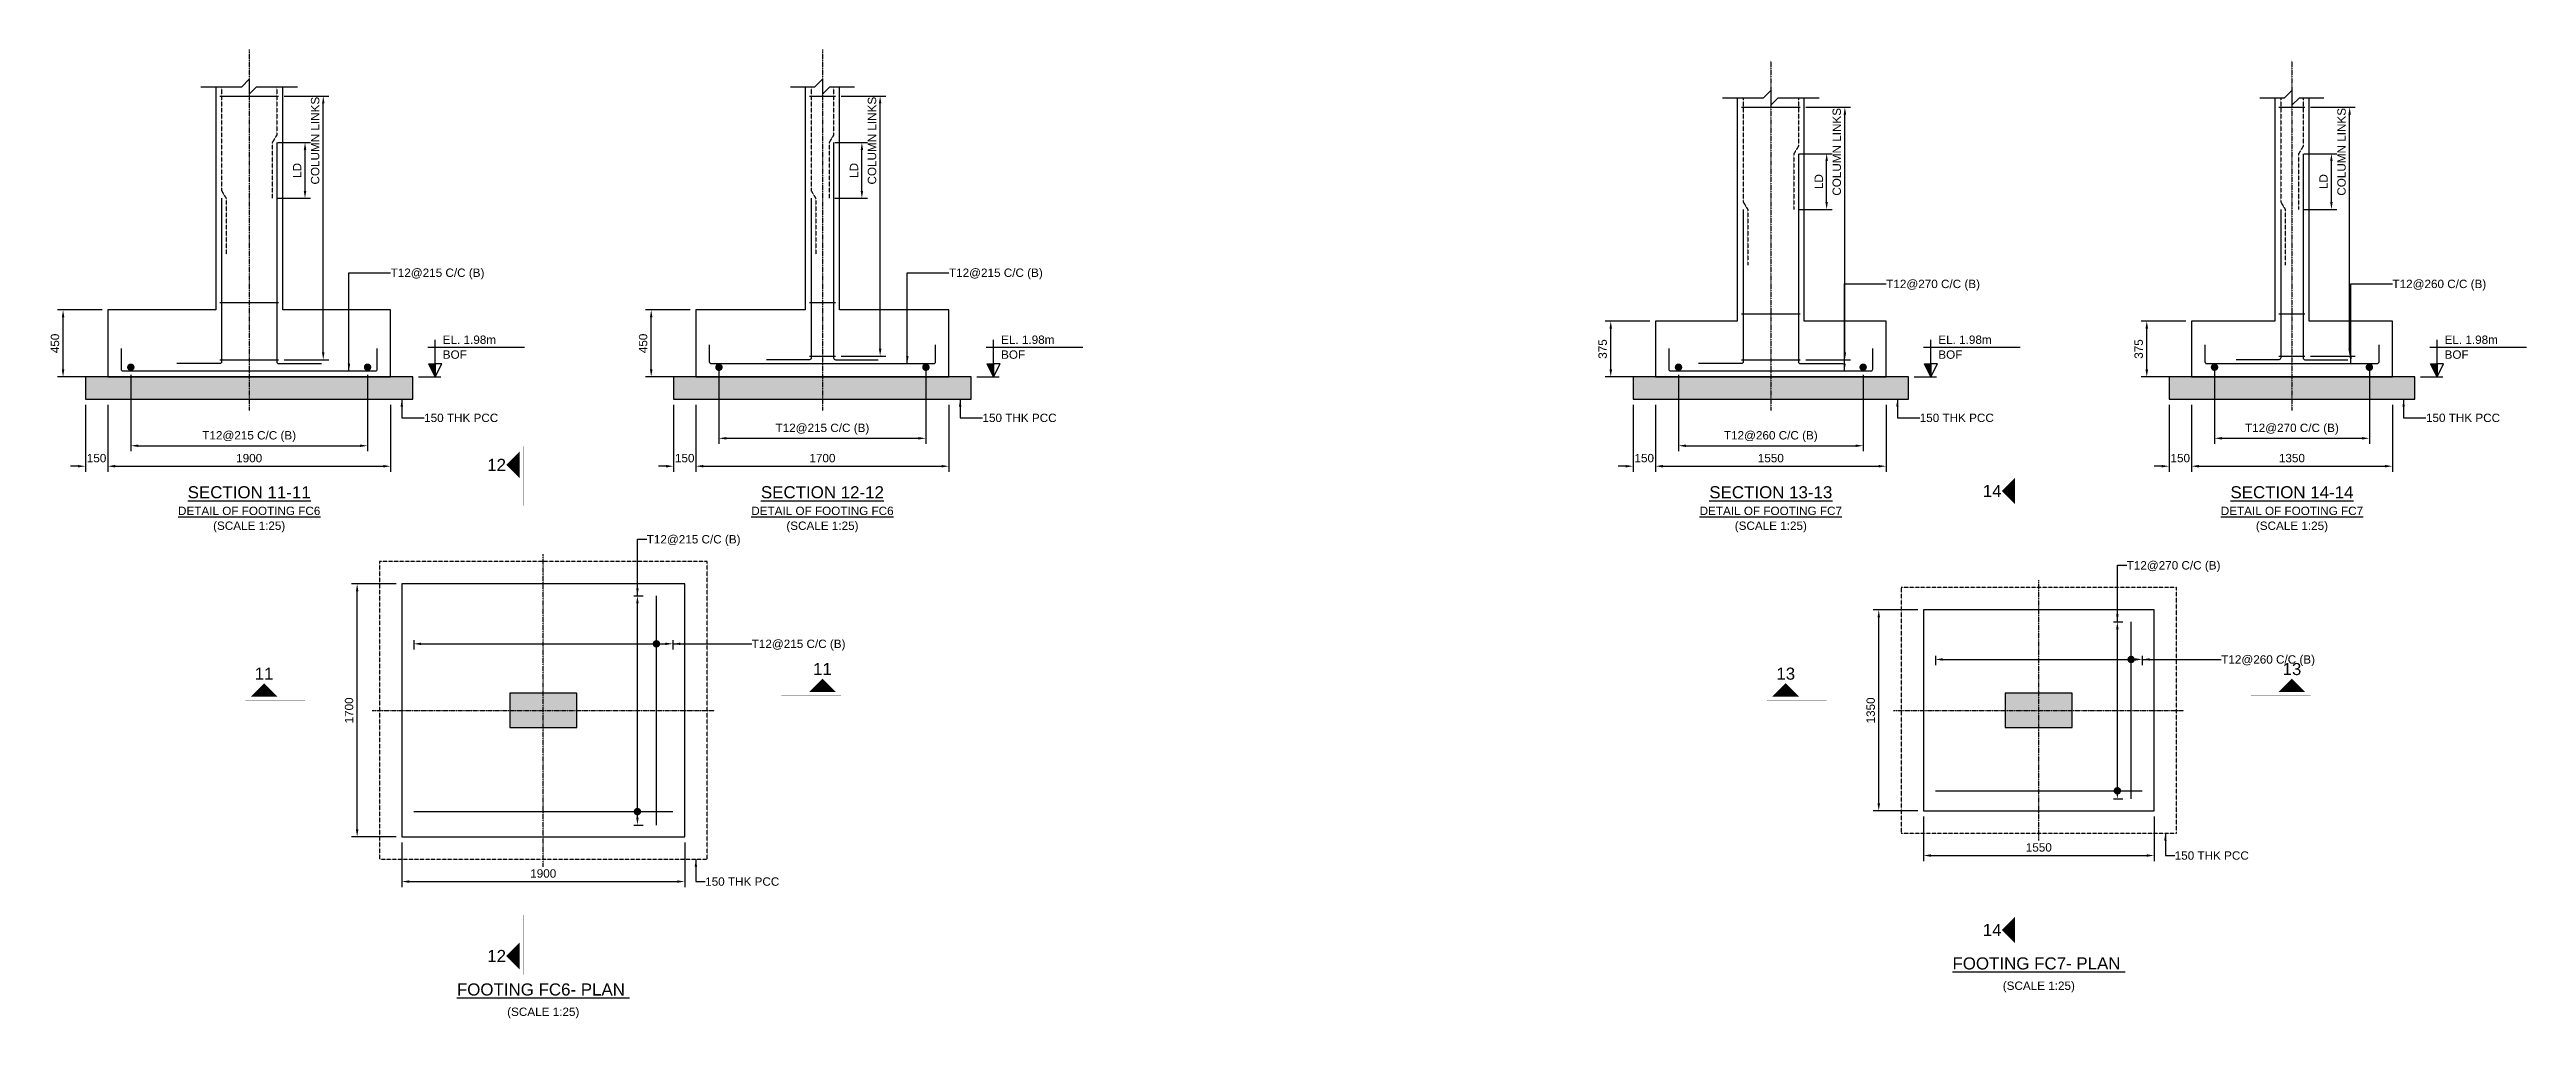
# Model space of a CAD drawing. Header units: inches. Extents: x -816171 to 9366335, y -450961 to 689132.
# Drawn here: x 5601124 to 5667665, y 455625 to 481669 of the extents above; entities that cross this region are included whole.
import ezdxf
from ezdxf.enums import TextEntityAlignment as Align

# ---------------------------------------------------------------- set-up
doc = ezdxf.new("R2010")
doc.units = ezdxf.units.IN
doc.header["$MEASUREMENT"] = 0
doc.linetypes.add('Cline', pattern=[1, 0.625, -0.125, 0.125, -0.125])
doc.linetypes.add('DASHED', pattern=[0.75, 0.5, -0.25])
for name, color, linetype in [('Center Line', 1, 'Continuous'), ('Column', 2, 'Continuous'), ('Concrete Line', 2, 'Continuous'), ('Dim', 31, 'Continuous'), ('Footing', 4, 'Continuous'), ('Labels', 4, 'Continuous'), ('PCC', 5, 'Continuous'), ('Reinforcement', 130, 'Continuous'), ('Section Mark', 5, 'Continuous'), ('Solid', 25, 'Continuous'), ('Text', 31, 'Continuous')]:
    doc.layers.add(name, color=color, linetype=linetype)
doc.styles.add('SC-FTG1', font='sanss___.ttf')
doc.styles.add('SC-FTG2', font='SansSerif')
doc.dimstyles.new('RccFooting', dxfattribs={"dimtxt": 225, "dimasz": 200, "dimexe": 150, "dimexo": 150, "dimgap": 100, "dimtad": 1, "dimtoh": 1, "dimdec": 4, "dimlfac": 0.25, "dimzin": 0, "dimdsep": 46, "dimtxsty": 'SC-FTG2', "dimcen": 0.09, "dimclrd": 8, "dimclre": 8, "dimclrt": 31, "dimadec": 0, "dimazin": 0, "dimtfac": 1, "dimtdec": 0, "dimtix": 1, "dimtofl": 0, "dimtmove": 0, "dimatfit": 3, "dimfxl": 1, "dimtolj": 1, "dimtzin": 0, "dimarcsym": 0})

msp = doc.modelspace()

# ---------------------------------------------------------------- texts
at = {"layer": 'Dim', "style": 'SC-FTG2'}
for s, p in [('T12@215 C/C (B)', (5610287.32222, 475668.77107)), ('T12@215 C/C (B)', (5625287.32222, 475668.77107)), ('T12@270 C/C (B)', (5650465.43099, 475368.77107)), ('T12@260 C/C (B)', (5664065.43099, 475368.77107)), ('150 THK PCC', (5611187.32222, 471768.77107)), ('150 THK PCC', (5626187.32222, 471768.77107)), ('150 THK PCC', (5651365.43099, 471768.77107)), ('150 THK PCC', (5664965.43099, 471768.77107)), ('150 THK PCC', (5658215.43099, 460004.72386)), ('150 THK PCC', (5618737.32222, 459304.72386))]:
    msp.add_text(s, height=225, dxfattribs=at).set_placement(p, align=Align.MIDDLE_LEFT)
at = {"layer": 'Labels', "style": 'SC-FTG1'}
for s, p in [('%%USECTION 11-11', (5606487.32222, 469768.77107)), ('%%USECTION 12-12', (5621887.32222, 469768.77107)), ('%%USECTION 13-13', (5647365.43099, 469768.77107)), ('%%USECTION 14-14', (5661365.43099, 469768.77107)), ('%%uFOOTING FC7- PLAN ', (5654565.43099, 457104.72386)), ('%%uFOOTING FC6- PLAN ', (5614387.32222, 456404.72386))]:
    msp.add_text(s, height=325, dxfattribs=at).set_placement(p, align=Align.MIDDLE_CENTER)
at = {"layer": 'Section Mark', "style": 'SC-FTG1'}
for s, p in [('12', (5613134.82222, 470504.72386)), ('14', (5653312.93099, 469804.72386)), ('11', (5621887.32222, 465017.22386)), ('13', (5661365.43099, 465017.22386)), ('11', (5606887.32222, 464893.22386)), ('13', (5647765.43099, 464893.22386)), ('14', (5653312.93099, 458004.72386)), ('12', (5613134.82222, 457304.72386))]:
    msp.add_text(s, height=325, dxfattribs=at).set_placement(p, align=Align.MIDDLE_CENTER)
at = {"layer": 'Text'}
for s, style, p in [('EL. 1.98m', 'SC-FTG2', (5611687.32222, 473868.77107)), ('EL. 1.98m', 'SC-FTG2', (5626687.32222, 473868.77107)), ('EL. 1.98m', 'SC-FTG2', (5651865.43099, 473868.77107)), ('EL. 1.98m', 'SC-FTG2', (5665465.43099, 473868.77107)), ('BOF', 'SC-FTG2', (5611687.32222, 473468.77107)), ('BOF', 'SC-FTG2', (5626687.32222, 473468.77107)), ('BOF', 'SC-FTG2', (5651865.43099, 473468.77107)), ('BOF', 'SC-FTG2', (5665465.43099, 473468.77107)), ('T12@215 C/C (B)', 'SC-FTG1', (5617167.32222, 468504.72386)), ('T12@270 C/C (B)', 'SC-FTG1', (5656925.43099, 467804.72386)), ('T12@215 C/C (B)', 'SC-FTG1', (5619987.32222, 465694.72386)), ('T12@260 C/C (B)', 'SC-FTG1', (5659465.43099, 465274.72386))]:
    msp.add_text(s, height=225, dxfattribs=dict(at, style=style)).set_placement(p, align=Align.MIDDLE_LEFT)
at = {"layer": 'Text', "style": 'SC-FTG1'}
for s, p in [('%%UDETAIL OF FOOTING FC6', (5606487.32222, 469268.77107)), ('%%UDETAIL OF FOOTING FC6', (5621887.32222, 469268.77107)), ('%%UDETAIL OF FOOTING FC7', (5647365.43099, 469268.77107)), ('%%UDETAIL OF FOOTING FC7', (5661365.43099, 469268.77107)), ('(SCALE 1:25)', (5606487.32222, 468868.77107)), ('(SCALE 1:25)', (5621887.32222, 468868.77107)), ('(SCALE 1:25)', (5647365.43099, 468868.77107)), ('(SCALE 1:25)', (5661365.43099, 468868.77107)), ('(SCALE 1:25)', (5654565.43099, 456504.72386)), ('(SCALE 1:25)', (5614387.32222, 455804.72386))]:
    msp.add_text(s, height=225, dxfattribs=at).set_placement(p, align=Align.MIDDLE_CENTER)

# ---------------------------------------------------------------- blocks, each defined once
blk = doc.blocks.new('*D3825')
at = {"layer": 'DEFPOINTS', "color": 0, "transparency": 16777216}
for p in [(5610587, 460505), (5618187, 460505), (5618187, 459305)]:
    blk.add_point(p, dxfattribs=at)
at = {"layer": 'Dim', "color": 8, "lineweight": -2, "transparency": 16777216}
for p, q in [((5610587, 460355), (5610587, 459155)), ((5618187, 460355), (5618187, 459155)), ((5610787, 459305), (5617987, 459305))]:
    blk.add_line(p, q, dxfattribs=at)
at = {"layer": 'Dim', "color": 8, "transparency": 16777216}
for points in [[(5610787, 459338), (5610787, 459271), (5610587, 459305)], [(5617987, 459338), (5617987, 459271), (5618187, 459305)]]:
    blk.add_solid(points, dxfattribs=at)
at = {"layer": 'Dim', "color": 31, "transparency": 16777216, "insert": (5614387, 459521), "char_height": 225, "attachment_point": 5, "style": 'SC-FTG2'}
blk.add_mtext('\\A1;1900', dxfattribs=at)
blk = doc.blocks.new('*D3826')
at = {"layer": 'DEFPOINTS', "color": 0, "transparency": 16777216}
for p in [(5609387, 467305), (5610587, 467305), (5610587, 460505)]:
    blk.add_point(p, dxfattribs=at)
at = {"layer": 'Dim', "color": 8, "lineweight": -2, "transparency": 16777216}
for p, q in [((5610437, 467305), (5609237, 467305)), ((5609387, 460705), (5609387, 467105)), ((5610437, 460505), (5609237, 460505))]:
    blk.add_line(p, q, dxfattribs=at)
at = {"layer": 'Dim', "color": 8, "transparency": 16777216}
for points in [[(5609354, 467105), (5609421, 467105), (5609387, 467305)], [(5609354, 460705), (5609421, 460705), (5609387, 460505)]]:
    blk.add_solid(points, dxfattribs=at)
at = {"layer": 'Dim', "color": 31, "transparency": 16777216, "insert": (5609171, 463905), "char_height": 225, "attachment_point": 5, "rotation": 90, "style": 'SC-FTG2'}
blk.add_mtext('\\A1;1700', dxfattribs=at)
blk = doc.blocks.new('*D3827')
at = {"layer": 'DEFPOINTS', "color": 0, "transparency": 16777216}
for p in [(5616667, 466985), (5616917, 466985), (5616667, 460825)]:
    blk.add_point(p, dxfattribs=at)
at = {"layer": 'Dim', "color": 8, "lineweight": -2, "transparency": 16777216}
for p, q in [((5616817, 466985), (5617067, 466985)), ((5616917, 461025), (5616917, 466785)), ((5616817, 460825), (5617067, 460825))]:
    blk.add_line(p, q, dxfattribs=at)
at = {"layer": 'Dim', "color": 8, "transparency": 16777216}
for points in [[(5616884, 466785), (5616951, 466785), (5616917, 466985)], [(5616884, 461025), (5616951, 461025), (5616917, 460825)]]:
    blk.add_solid(points, dxfattribs=at)
blk = doc.blocks.new('*D3828')
at = {"layer": 'DEFPOINTS', "color": 0, "transparency": 16777216}
for p in [(5610907, 465945), (5617867, 465945), (5617867, 465695)]:
    blk.add_point(p, dxfattribs=at)
at = {"layer": 'Dim', "color": 8, "lineweight": -2, "transparency": 16777216}
for p, q in [((5610907, 465795), (5610907, 465545)), ((5617867, 465795), (5617867, 465545)), ((5611107, 465695), (5617667, 465695))]:
    blk.add_line(p, q, dxfattribs=at)
at = {"layer": 'Dim', "color": 8, "transparency": 16777216}
for points in [[(5611107, 465728), (5611107, 465661), (5610907, 465695)], [(5617667, 465728), (5617667, 465661), (5617867, 465695)]]:
    blk.add_solid(points, dxfattribs=at)
blk = doc.blocks.new('*D3829')
at = {"layer": 'DEFPOINTS', "color": 0, "transparency": 16777216}
for p in [(5602087, 472269), (5602687, 472269), (5602687, 470469)]:
    blk.add_point(p, dxfattribs=at)
at = {"layer": 'Dim', "color": 8, "lineweight": -2, "transparency": 16777216}
for p, q in [((5602087, 472119), (5602087, 470319)), ((5602687, 472119), (5602687, 470319)), ((5601887, 470469), (5601687, 470469)), ((5602887, 470469), (5603087, 470469))]:
    blk.add_line(p, q, dxfattribs=at)
at = {"layer": 'Dim', "color": 8, "transparency": 16777216}
for points in [[(5601887, 470502), (5601887, 470435), (5602087, 470469)], [(5602887, 470502), (5602887, 470435), (5602687, 470469)]]:
    blk.add_solid(points, dxfattribs=at)
at = {"layer": 'Dim', "color": 31, "transparency": 16777216, "insert": (5602387, 470685), "char_height": 225, "attachment_point": 5, "style": 'SC-FTG2'}
blk.add_mtext('\\A1;150', dxfattribs=at)
blk = doc.blocks.new('*D3830')
at = {"layer": 'DEFPOINTS', "color": 0, "transparency": 16777216}
for p in [(5602687, 472269), (5610287, 472269), (5610287, 470469)]:
    blk.add_point(p, dxfattribs=at)
at = {"layer": 'Dim', "color": 8, "lineweight": -2, "transparency": 16777216}
for p, q in [((5602687, 472119), (5602687, 470319)), ((5610287, 472119), (5610287, 470319)), ((5602887, 470469), (5610087, 470469))]:
    blk.add_line(p, q, dxfattribs=at)
at = {"layer": 'Dim', "color": 8, "transparency": 16777216}
for points in [[(5602887, 470502), (5602887, 470435), (5602687, 470469)], [(5610087, 470502), (5610087, 470435), (5610287, 470469)]]:
    blk.add_solid(points, dxfattribs=at)
at = {"layer": 'Dim', "color": 31, "transparency": 16777216, "insert": (5606487, 470685), "char_height": 225, "attachment_point": 5, "style": 'SC-FTG2'}
blk.add_mtext('\\A1;1900', dxfattribs=at)
blk = doc.blocks.new('*D3819')
at = {"layer": 'DEFPOINTS', "color": 0, "transparency": 16777216}
for p in [(5601487, 474669), (5602687, 474669), (5602687, 472869)]:
    blk.add_point(p, dxfattribs=at)
at = {"layer": 'Dim', "color": 8, "lineweight": -2, "transparency": 16777216}
for p, q in [((5602537, 474669), (5601337, 474669)), ((5601487, 473069), (5601487, 474469)), ((5602537, 472869), (5601337, 472869))]:
    blk.add_line(p, q, dxfattribs=at)
at = {"layer": 'Dim', "color": 8, "transparency": 16777216}
for points in [[(5601454, 474469), (5601521, 474469), (5601487, 474669)], [(5601454, 473069), (5601521, 473069), (5601487, 472869)]]:
    blk.add_solid(points, dxfattribs=at)
at = {"layer": 'Dim', "color": 31, "transparency": 16777216, "insert": (5601271, 473769), "char_height": 225, "attachment_point": 5, "rotation": 90, "style": 'SC-FTG2'}
blk.add_mtext('\\A1;450', dxfattribs=at)
blk = doc.blocks.new('*D3820')
at = {"layer": 'DEFPOINTS', "color": 0, "transparency": 16777216}
for p in [(5603307, 473079), (5609667, 473079), (5609667, 471019)]:
    blk.add_point(p, dxfattribs=at)
at = {"layer": 'Dim', "color": 8, "lineweight": -2, "transparency": 16777216}
for p, q in [((5603307, 472929), (5603307, 470869)), ((5609667, 472929), (5609667, 470869)), ((5603507, 471019), (5609467, 471019))]:
    blk.add_line(p, q, dxfattribs=at)
at = {"layer": 'Dim', "color": 8, "transparency": 16777216}
for points in [[(5603507, 471052), (5603507, 470985), (5603307, 471019)], [(5609467, 471052), (5609467, 470985), (5609667, 471019)]]:
    blk.add_solid(points, dxfattribs=at)
at = {"layer": 'Dim', "color": 31, "transparency": 16777216, "insert": (5606487, 471266), "char_height": 225, "attachment_point": 5, "style": 'SC-FTG2'}
blk.add_mtext('\\A1;T12@215 C/C (B)', dxfattribs=at)
blk = doc.blocks.new('*D3821')
at = {"layer": 'DEFPOINTS', "color": 0, "transparency": 16777216}
for p in [(5607107, 479169), (5607987, 479169), (5607107, 477669)]:
    blk.add_point(p, dxfattribs=at)
at = {"layer": 'Dim', "color": 8, "lineweight": -2, "transparency": 16777216}
for p, q in [((5607257, 479169), (5608137, 479169)), ((5607987, 477869), (5607987, 478969)), ((5607257, 477669), (5608137, 477669))]:
    blk.add_line(p, q, dxfattribs=at)
at = {"layer": 'Dim', "color": 8, "transparency": 16777216}
for points in [[(5607954, 478969), (5608021, 478969), (5607987, 479169)], [(5607954, 477869), (5608021, 477869), (5607987, 477669)]]:
    blk.add_solid(points, dxfattribs=at)
at = {"layer": 'Dim', "color": 31, "transparency": 16777216, "insert": (5607775, 478419), "char_height": 225, "attachment_point": 5, "rotation": 90, "style": 'SC-FTG2'}
blk.add_mtext('\\A1;LD', dxfattribs=at)
blk = doc.blocks.new('*D3822')
at = {"layer": 'DEFPOINTS', "color": 0, "transparency": 16777216}
for p in [(5607277, 480419), (5608477, 480419), (5607277, 473329)]:
    blk.add_point(p, dxfattribs=at)
at = {"layer": 'Dim', "color": 8, "lineweight": -2, "transparency": 16777216}
for p, q in [((5607427, 480419), (5608627, 480419)), ((5608477, 473529), (5608477, 480219)), ((5607427, 473329), (5608627, 473329))]:
    blk.add_line(p, q, dxfattribs=at)
at = {"layer": 'Dim', "color": 8, "transparency": 16777216}
for points in [[(5608444, 480219), (5608511, 480219), (5608477, 480419)], [(5608444, 473529), (5608511, 473529), (5608477, 473329)]]:
    blk.add_solid(points, dxfattribs=at)
at = {"layer": 'Dim', "color": 31, "transparency": 16777216, "insert": (5608260, 479219), "char_height": 225, "attachment_point": 5, "rotation": 90, "style": 'SC-FTG2'}
blk.add_mtext('\\A1;COLUMN LINKS', dxfattribs=at)
blk = doc.blocks.new('*D3823')
at = {"layer": 'DEFPOINTS', "color": 0, "transparency": 16777216}
for p in [(5617887, 472269), (5618487, 472269), (5618487, 470469)]:
    blk.add_point(p, dxfattribs=at)
at = {"layer": 'Dim', "color": 8, "lineweight": -2, "transparency": 16777216}
for p, q in [((5617887, 472119), (5617887, 470319)), ((5618487, 472119), (5618487, 470319)), ((5617687, 470469), (5617487, 470469)), ((5618687, 470469), (5618887, 470469))]:
    blk.add_line(p, q, dxfattribs=at)
at = {"layer": 'Dim', "color": 8, "transparency": 16777216}
for points in [[(5617687, 470502), (5617687, 470435), (5617887, 470469)], [(5618687, 470502), (5618687, 470435), (5618487, 470469)]]:
    blk.add_solid(points, dxfattribs=at)
at = {"layer": 'Dim', "color": 31, "transparency": 16777216, "insert": (5618187, 470685), "char_height": 225, "attachment_point": 5, "style": 'SC-FTG2'}
blk.add_mtext('\\A1;150', dxfattribs=at)
blk = doc.blocks.new('*D3824')
at = {"layer": 'DEFPOINTS', "color": 0, "transparency": 16777216}
for p in [(5618487, 472269), (5625287, 472269), (5625287, 470469)]:
    blk.add_point(p, dxfattribs=at)
at = {"layer": 'Dim', "color": 8, "lineweight": -2, "transparency": 16777216}
for p, q in [((5618487, 472119), (5618487, 470319)), ((5625287, 472119), (5625287, 470319)), ((5618687, 470469), (5625087, 470469))]:
    blk.add_line(p, q, dxfattribs=at)
at = {"layer": 'Dim', "color": 8, "transparency": 16777216}
for points in [[(5618687, 470502), (5618687, 470435), (5618487, 470469)], [(5625087, 470502), (5625087, 470435), (5625287, 470469)]]:
    blk.add_solid(points, dxfattribs=at)
at = {"layer": 'Dim', "color": 31, "transparency": 16777216, "insert": (5621887, 470685), "char_height": 225, "attachment_point": 5, "style": 'SC-FTG2'}
blk.add_mtext('\\A1;1700', dxfattribs=at)
blk = doc.blocks.new('*D3831')
at = {"layer": 'DEFPOINTS', "color": 0, "transparency": 16777216}
for p in [(5617287, 474669), (5618487, 474669), (5618487, 472869)]:
    blk.add_point(p, dxfattribs=at)
at = {"layer": 'Dim', "color": 8, "lineweight": -2, "transparency": 16777216}
for p, q in [((5618337, 474669), (5617137, 474669)), ((5617287, 473069), (5617287, 474469)), ((5618337, 472869), (5617137, 472869))]:
    blk.add_line(p, q, dxfattribs=at)
at = {"layer": 'Dim', "color": 8, "transparency": 16777216}
for points in [[(5617254, 474469), (5617321, 474469), (5617287, 474669)], [(5617254, 473069), (5617321, 473069), (5617287, 472869)]]:
    blk.add_solid(points, dxfattribs=at)
at = {"layer": 'Dim', "color": 31, "transparency": 16777216, "insert": (5617071, 473769), "char_height": 225, "attachment_point": 5, "rotation": 90, "style": 'SC-FTG2'}
blk.add_mtext('\\A1;450', dxfattribs=at)
blk = doc.blocks.new('*D3832')
at = {"layer": 'DEFPOINTS', "color": 0, "transparency": 16777216}
for p in [(5619107, 473279), (5624667, 473279), (5624667, 471219)]:
    blk.add_point(p, dxfattribs=at)
at = {"layer": 'Dim', "color": 8, "lineweight": -2, "transparency": 16777216}
for p, q in [((5619107, 473129), (5619107, 471069)), ((5624667, 473129), (5624667, 471069)), ((5619307, 471219), (5624467, 471219))]:
    blk.add_line(p, q, dxfattribs=at)
at = {"layer": 'Dim', "color": 8, "transparency": 16777216}
for points in [[(5619307, 471252), (5619307, 471185), (5619107, 471219)], [(5624467, 471252), (5624467, 471185), (5624667, 471219)]]:
    blk.add_solid(points, dxfattribs=at)
at = {"layer": 'Dim', "color": 31, "transparency": 16777216, "insert": (5621887, 471466), "char_height": 225, "attachment_point": 5, "style": 'SC-FTG2'}
blk.add_mtext('\\A1;T12@215 C/C (B)', dxfattribs=at)
blk = doc.blocks.new('*D3833')
at = {"layer": 'DEFPOINTS', "color": 0, "transparency": 16777216}
for p in [(5622067, 479169), (5622947, 479169), (5622067, 477669)]:
    blk.add_point(p, dxfattribs=at)
at = {"layer": 'Dim', "color": 8, "lineweight": -2, "transparency": 16777216}
for p, q in [((5622217, 479169), (5623097, 479169)), ((5622947, 477869), (5622947, 478969)), ((5622217, 477669), (5623097, 477669))]:
    blk.add_line(p, q, dxfattribs=at)
at = {"layer": 'Dim', "color": 8, "transparency": 16777216}
for points in [[(5622914, 478969), (5622981, 478969), (5622947, 479169)], [(5622914, 477869), (5622981, 477869), (5622947, 477669)]]:
    blk.add_solid(points, dxfattribs=at)
at = {"layer": 'Dim', "color": 31, "transparency": 16777216, "insert": (5622735, 478419), "char_height": 225, "attachment_point": 5, "rotation": 90, "style": 'SC-FTG2'}
blk.add_mtext('\\A1;LD', dxfattribs=at)
blk = doc.blocks.new('*D3834')
at = {"layer": 'DEFPOINTS', "color": 0, "transparency": 16777216}
for p in [(5622237, 480419), (5623437, 480419), (5622237, 473429)]:
    blk.add_point(p, dxfattribs=at)
at = {"layer": 'Dim', "color": 8, "lineweight": -2, "transparency": 16777216}
for p, q in [((5622387, 480419), (5623587, 480419)), ((5623437, 473629), (5623437, 480219)), ((5622387, 473429), (5623587, 473429))]:
    blk.add_line(p, q, dxfattribs=at)
at = {"layer": 'Dim', "color": 8, "transparency": 16777216}
for points in [[(5623404, 480219), (5623471, 480219), (5623437, 480419)], [(5623404, 473629), (5623471, 473629), (5623437, 473429)]]:
    blk.add_solid(points, dxfattribs=at)
at = {"layer": 'Dim', "color": 31, "transparency": 16777216, "insert": (5623220, 479219), "char_height": 225, "attachment_point": 5, "rotation": 90, "style": 'SC-FTG2'}
blk.add_mtext('\\A1;COLUMN LINKS', dxfattribs=at)
blk = doc.blocks.new('*D3835')
at = {"layer": 'DEFPOINTS', "color": 0, "transparency": 16777216}
for p in [(5651465, 461205), (5657665, 461205), (5657665, 460005)]:
    blk.add_point(p, dxfattribs=at)
at = {"layer": 'Dim', "color": 8, "lineweight": -2, "transparency": 16777216}
for p, q in [((5651465, 461055), (5651465, 459855)), ((5657665, 461055), (5657665, 459855)), ((5651665, 460005), (5657465, 460005))]:
    blk.add_line(p, q, dxfattribs=at)
at = {"layer": 'Dim', "color": 8, "transparency": 16777216}
for points in [[(5651665, 460038), (5651665, 459971), (5651465, 460005)], [(5657465, 460038), (5657465, 459971), (5657665, 460005)]]:
    blk.add_solid(points, dxfattribs=at)
at = {"layer": 'Dim', "color": 31, "transparency": 16777216, "insert": (5654565, 460221), "char_height": 225, "attachment_point": 5, "style": 'SC-FTG2'}
blk.add_mtext('\\A1;1550', dxfattribs=at)
blk = doc.blocks.new('*D3836')
at = {"layer": 'DEFPOINTS', "color": 0, "transparency": 16777216}
for p in [(5650265, 466605), (5651465, 466605), (5651465, 461205)]:
    blk.add_point(p, dxfattribs=at)
at = {"layer": 'Dim', "color": 8, "lineweight": -2, "transparency": 16777216}
for p, q in [((5651315, 466605), (5650115, 466605)), ((5650265, 461405), (5650265, 466405)), ((5651315, 461205), (5650115, 461205))]:
    blk.add_line(p, q, dxfattribs=at)
at = {"layer": 'Dim', "color": 8, "transparency": 16777216}
for points in [[(5650232, 466405), (5650299, 466405), (5650265, 466605)], [(5650232, 461405), (5650299, 461405), (5650265, 461205)]]:
    blk.add_solid(points, dxfattribs=at)
at = {"layer": 'Dim', "color": 31, "transparency": 16777216, "insert": (5650049, 463905), "char_height": 225, "attachment_point": 5, "rotation": 90, "style": 'SC-FTG2'}
blk.add_mtext('\\A1;1350', dxfattribs=at)
blk = doc.blocks.new('*D3841')
at = {"layer": 'DEFPOINTS', "color": 0, "transparency": 16777216}
for p in [(5656425, 466285), (5656675, 466285), (5656425, 461525)]:
    blk.add_point(p, dxfattribs=at)
at = {"layer": 'Dim', "color": 8, "lineweight": -2, "transparency": 16777216}
for p, q in [((5656575, 466285), (5656825, 466285)), ((5656675, 461725), (5656675, 466085)), ((5656575, 461525), (5656825, 461525))]:
    blk.add_line(p, q, dxfattribs=at)
at = {"layer": 'Dim', "color": 8, "transparency": 16777216}
for points in [[(5656642, 466085), (5656709, 466085), (5656675, 466285)], [(5656642, 461725), (5656709, 461725), (5656675, 461525)]]:
    blk.add_solid(points, dxfattribs=at)
blk = doc.blocks.new('*D3842')
at = {"layer": 'DEFPOINTS', "color": 0, "transparency": 16777216}
for p in [(5651785, 465525), (5657345, 465525), (5657345, 465275)]:
    blk.add_point(p, dxfattribs=at)
at = {"layer": 'Dim', "color": 8, "lineweight": -2, "transparency": 16777216}
for p, q in [((5651785, 465375), (5651785, 465125)), ((5651985, 465275), (5657145, 465275)), ((5657345, 465375), (5657345, 465125))]:
    blk.add_line(p, q, dxfattribs=at)
at = {"layer": 'Dim', "color": 8, "transparency": 16777216}
for points in [[(5651985, 465308), (5651985, 465241), (5651785, 465275)], [(5657145, 465308), (5657145, 465241), (5657345, 465275)]]:
    blk.add_solid(points, dxfattribs=at)
blk = doc.blocks.new('*D3843')
at = {"layer": 'DEFPOINTS', "color": 0, "transparency": 16777216}
for p in [(5643665, 472269), (5644265, 472269), (5644265, 470469)]:
    blk.add_point(p, dxfattribs=at)
at = {"layer": 'Dim', "color": 8, "lineweight": -2, "transparency": 16777216}
for p, q in [((5643665, 472119), (5643665, 470319)), ((5644265, 472119), (5644265, 470319)), ((5643465, 470469), (5643265, 470469)), ((5644465, 470469), (5644665, 470469))]:
    blk.add_line(p, q, dxfattribs=at)
at = {"layer": 'Dim', "color": 8, "transparency": 16777216}
for points in [[(5643465, 470502), (5643465, 470435), (5643665, 470469)], [(5644465, 470502), (5644465, 470435), (5644265, 470469)]]:
    blk.add_solid(points, dxfattribs=at)
at = {"layer": 'Dim', "color": 31, "transparency": 16777216, "insert": (5643965, 470685), "char_height": 225, "attachment_point": 5, "style": 'SC-FTG2'}
blk.add_mtext('\\A1;150', dxfattribs=at)
blk = doc.blocks.new('*D3844')
at = {"layer": 'DEFPOINTS', "color": 0, "transparency": 16777216}
for p in [(5644265, 472269), (5650465, 472269), (5650465, 470469)]:
    blk.add_point(p, dxfattribs=at)
at = {"layer": 'Dim', "color": 8, "lineweight": -2, "transparency": 16777216}
for p, q in [((5644265, 472119), (5644265, 470319)), ((5650465, 472119), (5650465, 470319)), ((5644465, 470469), (5650265, 470469))]:
    blk.add_line(p, q, dxfattribs=at)
at = {"layer": 'Dim', "color": 8, "transparency": 16777216}
for points in [[(5644465, 470502), (5644465, 470435), (5644265, 470469)], [(5650265, 470502), (5650265, 470435), (5650465, 470469)]]:
    blk.add_solid(points, dxfattribs=at)
at = {"layer": 'Dim', "color": 31, "transparency": 16777216, "insert": (5647365, 470685), "char_height": 225, "attachment_point": 5, "style": 'SC-FTG2'}
blk.add_mtext('\\A1;1550', dxfattribs=at)
blk = doc.blocks.new('*D3845')
at = {"layer": 'DEFPOINTS', "color": 0, "transparency": 16777216}
for p in [(5643065, 474369), (5644265, 474369), (5644265, 472869)]:
    blk.add_point(p, dxfattribs=at)
at = {"layer": 'Dim', "color": 8, "lineweight": -2, "transparency": 16777216}
for p, q in [((5644115, 474369), (5642915, 474369)), ((5643065, 473069), (5643065, 474169)), ((5644115, 472869), (5642915, 472869))]:
    blk.add_line(p, q, dxfattribs=at)
at = {"layer": 'Dim', "color": 8, "transparency": 16777216}
for points in [[(5643032, 474169), (5643099, 474169), (5643065, 474369)], [(5643032, 473069), (5643099, 473069), (5643065, 472869)]]:
    blk.add_solid(points, dxfattribs=at)
at = {"layer": 'Dim', "color": 31, "transparency": 16777216, "insert": (5642849, 473619), "char_height": 225, "attachment_point": 5, "rotation": 90, "style": 'SC-FTG2'}
blk.add_mtext('\\A1;375', dxfattribs=at)
blk = doc.blocks.new('*D3846')
at = {"layer": 'DEFPOINTS', "color": 0, "transparency": 16777216}
for p in [(5644885, 473079), (5649845, 473079), (5649845, 471019)]:
    blk.add_point(p, dxfattribs=at)
at = {"layer": 'Dim', "color": 8, "lineweight": -2, "transparency": 16777216}
for p, q in [((5644885, 472929), (5644885, 470869)), ((5649845, 472929), (5649845, 470869)), ((5645085, 471019), (5649645, 471019))]:
    blk.add_line(p, q, dxfattribs=at)
at = {"layer": 'Dim', "color": 8, "transparency": 16777216}
for points in [[(5645085, 471052), (5645085, 470985), (5644885, 471019)], [(5649645, 471052), (5649645, 470985), (5649845, 471019)]]:
    blk.add_solid(points, dxfattribs=at)
at = {"layer": 'Dim', "color": 31, "transparency": 16777216, "insert": (5647365, 471266), "char_height": 225, "attachment_point": 5, "style": 'SC-FTG2'}
blk.add_mtext('\\A1;T12@260 C/C (B)', dxfattribs=at)
blk = doc.blocks.new('*D3847')
at = {"layer": 'DEFPOINTS', "color": 0, "transparency": 16777216}
for p in [(5647985, 478869), (5648865, 478869), (5647985, 477369)]:
    blk.add_point(p, dxfattribs=at)
at = {"layer": 'Dim', "color": 8, "lineweight": -2, "transparency": 16777216}
for p, q in [((5648135, 478869), (5649015, 478869)), ((5648865, 477569), (5648865, 478669)), ((5648135, 477369), (5649015, 477369))]:
    blk.add_line(p, q, dxfattribs=at)
at = {"layer": 'Dim', "color": 8, "transparency": 16777216}
for points in [[(5648832, 478669), (5648899, 478669), (5648865, 478869)], [(5648832, 477569), (5648899, 477569), (5648865, 477369)]]:
    blk.add_solid(points, dxfattribs=at)
at = {"layer": 'Dim', "color": 31, "transparency": 16777216, "insert": (5648653, 478119), "char_height": 225, "attachment_point": 5, "rotation": 90, "style": 'SC-FTG2'}
blk.add_mtext('\\A1;LD', dxfattribs=at)
blk = doc.blocks.new('*D3848')
at = {"layer": 'DEFPOINTS', "color": 0, "transparency": 16777216}
for p in [(5648155, 480119), (5649355, 480119), (5648155, 473329)]:
    blk.add_point(p, dxfattribs=at)
at = {"layer": 'Dim', "color": 8, "lineweight": -2, "transparency": 16777216}
for p, q in [((5648305, 480119), (5649505, 480119)), ((5649355, 473529), (5649355, 479919)), ((5648305, 473329), (5649505, 473329))]:
    blk.add_line(p, q, dxfattribs=at)
at = {"layer": 'Dim', "color": 8, "transparency": 16777216}
for points in [[(5649322, 479919), (5649389, 479919), (5649355, 480119)], [(5649322, 473529), (5649389, 473529), (5649355, 473329)]]:
    blk.add_solid(points, dxfattribs=at)
at = {"layer": 'Dim', "color": 31, "transparency": 16777216, "insert": (5649138, 478919), "char_height": 225, "attachment_point": 5, "rotation": 90, "style": 'SC-FTG2'}
blk.add_mtext('\\A1;COLUMN LINKS', dxfattribs=at)
blk = doc.blocks.new('*D3849')
at = {"layer": 'DEFPOINTS', "color": 0, "transparency": 16777216}
for p in [(5658065, 472269), (5658665, 472269), (5658665, 470469)]:
    blk.add_point(p, dxfattribs=at)
at = {"layer": 'Dim', "color": 8, "lineweight": -2, "transparency": 16777216}
for p, q in [((5658065, 472119), (5658065, 470319)), ((5658665, 472119), (5658665, 470319)), ((5657865, 470469), (5657665, 470469)), ((5658865, 470469), (5659065, 470469))]:
    blk.add_line(p, q, dxfattribs=at)
at = {"layer": 'Dim', "color": 8, "transparency": 16777216}
for points in [[(5657865, 470502), (5657865, 470435), (5658065, 470469)], [(5658865, 470502), (5658865, 470435), (5658665, 470469)]]:
    blk.add_solid(points, dxfattribs=at)
at = {"layer": 'Dim', "color": 31, "transparency": 16777216, "insert": (5658365, 470685), "char_height": 225, "attachment_point": 5, "style": 'SC-FTG2'}
blk.add_mtext('\\A1;150', dxfattribs=at)
blk = doc.blocks.new('*D3850')
at = {"layer": 'DEFPOINTS', "color": 0, "transparency": 16777216}
for p in [(5658665, 472269), (5664065, 472269), (5664065, 470469)]:
    blk.add_point(p, dxfattribs=at)
at = {"layer": 'Dim', "color": 8, "lineweight": -2, "transparency": 16777216}
for p, q in [((5658665, 472119), (5658665, 470319)), ((5664065, 472119), (5664065, 470319)), ((5658865, 470469), (5663865, 470469))]:
    blk.add_line(p, q, dxfattribs=at)
at = {"layer": 'Dim', "color": 8, "transparency": 16777216}
for points in [[(5658865, 470502), (5658865, 470435), (5658665, 470469)], [(5663865, 470502), (5663865, 470435), (5664065, 470469)]]:
    blk.add_solid(points, dxfattribs=at)
at = {"layer": 'Dim', "color": 31, "transparency": 16777216, "insert": (5661365, 470685), "char_height": 225, "attachment_point": 5, "style": 'SC-FTG2'}
blk.add_mtext('\\A1;1350', dxfattribs=at)
blk = doc.blocks.new('*D3837')
at = {"layer": 'DEFPOINTS', "color": 0, "transparency": 16777216}
for p in [(5657465, 474369), (5658665, 474369), (5658665, 472869)]:
    blk.add_point(p, dxfattribs=at)
at = {"layer": 'Dim', "color": 8, "lineweight": -2, "transparency": 16777216}
for p, q in [((5658515, 474369), (5657315, 474369)), ((5657465, 473069), (5657465, 474169)), ((5658515, 472869), (5657315, 472869))]:
    blk.add_line(p, q, dxfattribs=at)
at = {"layer": 'Dim', "color": 8, "transparency": 16777216}
for points in [[(5657432, 474169), (5657499, 474169), (5657465, 474369)], [(5657432, 473069), (5657499, 473069), (5657465, 472869)]]:
    blk.add_solid(points, dxfattribs=at)
at = {"layer": 'Dim', "color": 31, "transparency": 16777216, "insert": (5657249, 473619), "char_height": 225, "attachment_point": 5, "rotation": 90, "style": 'SC-FTG2'}
blk.add_mtext('\\A1;375', dxfattribs=at)
blk = doc.blocks.new('*D3838')
at = {"layer": 'DEFPOINTS', "color": 0, "transparency": 16777216}
for p in [(5659285, 473279), (5663445, 473279), (5663445, 471219)]:
    blk.add_point(p, dxfattribs=at)
at = {"layer": 'Dim', "color": 8, "lineweight": -2, "transparency": 16777216}
for p, q in [((5659285, 473129), (5659285, 471069)), ((5663445, 473129), (5663445, 471069)), ((5659485, 471219), (5663245, 471219))]:
    blk.add_line(p, q, dxfattribs=at)
at = {"layer": 'Dim', "color": 8, "transparency": 16777216}
for points in [[(5659485, 471252), (5659485, 471185), (5659285, 471219)], [(5663245, 471252), (5663245, 471185), (5663445, 471219)]]:
    blk.add_solid(points, dxfattribs=at)
at = {"layer": 'Dim', "color": 31, "transparency": 16777216, "insert": (5661365, 471466), "char_height": 225, "attachment_point": 5, "style": 'SC-FTG2'}
blk.add_mtext('\\A1;T12@270 C/C (B)', dxfattribs=at)
blk = doc.blocks.new('*D3839')
at = {"layer": 'DEFPOINTS', "color": 0, "transparency": 16777216}
for p in [(5661545, 478869), (5662425, 478869), (5661545, 477369)]:
    blk.add_point(p, dxfattribs=at)
at = {"layer": 'Dim', "color": 8, "lineweight": -2, "transparency": 16777216}
for p, q in [((5661695, 478869), (5662575, 478869)), ((5662425, 477569), (5662425, 478669)), ((5661695, 477369), (5662575, 477369))]:
    blk.add_line(p, q, dxfattribs=at)
at = {"layer": 'Dim', "color": 8, "transparency": 16777216}
for points in [[(5662392, 478669), (5662459, 478669), (5662425, 478869)], [(5662392, 477569), (5662459, 477569), (5662425, 477369)]]:
    blk.add_solid(points, dxfattribs=at)
at = {"layer": 'Dim', "color": 31, "transparency": 16777216, "insert": (5662213, 478119), "char_height": 225, "attachment_point": 5, "rotation": 90, "style": 'SC-FTG2'}
blk.add_mtext('\\A1;LD', dxfattribs=at)
blk = doc.blocks.new('*D3840')
at = {"layer": 'DEFPOINTS', "color": 0, "transparency": 16777216}
for p in [(5661715, 480119), (5662915, 480119), (5661715, 473429)]:
    blk.add_point(p, dxfattribs=at)
at = {"layer": 'Dim', "color": 8, "lineweight": -2, "transparency": 16777216}
for p, q in [((5661865, 480119), (5663065, 480119)), ((5662915, 473629), (5662915, 479919)), ((5661865, 473429), (5663065, 473429))]:
    blk.add_line(p, q, dxfattribs=at)
at = {"layer": 'Dim', "color": 8, "transparency": 16777216}
for points in [[(5662882, 479919), (5662949, 479919), (5662915, 480119)], [(5662882, 473629), (5662949, 473629), (5662915, 473429)]]:
    blk.add_solid(points, dxfattribs=at)
at = {"layer": 'Dim', "color": 31, "transparency": 16777216, "insert": (5662698, 478919), "char_height": 225, "attachment_point": 5, "rotation": 90, "style": 'SC-FTG2'}
blk.add_mtext('\\A1;COLUMN LINKS', dxfattribs=at)

# ---------------------------------------------------------------- dimensions: what is measured, and where the dimension line sits
at = {"layer": 'Dim'}
for base, p1, p2, angle, text, picture, middle in [((5608477.32222, 480418.77107), (5607277.32222, 473328.77107), (5607277.32222, 480418.77107), 90, 'COLUMN LINKS', '*D3822', (5608477.32222, 479218.77107)), ((5623437.32222, 480418.77107), (5622237.32222, 473428.77107), (5622237.32222, 480418.77107), 90, 'COLUMN LINKS', '*D3834', (5623437.32222, 479218.77107)), ((5649355.43099, 480118.77107), (5648155.43099, 473328.77107), (5648155.43099, 480118.77107), 90, 'COLUMN LINKS', '*D3848', (5649355.43099, 478918.77107)), ((5662915.43099, 480118.77107), (5661715.43099, 473428.77107), (5661715.43099, 480118.77107), 90, 'COLUMN LINKS', '*D3840', (5662915.43099, 478918.77107)), ((5607987.32222, 479168.77107), (5607107.32222, 477668.77107), (5607107.32222, 479168.77107), 90, 'LD', '*D3821', (5607987.32222, 478418.77107)), ((5622947.32222, 479168.77107), (5622067.32222, 477668.77107), (5622067.32222, 479168.77107), 90, 'LD', '*D3833', (5622947.32222, 478418.77107)), ((5648865.43099, 478868.77107), (5647985.43099, 477368.77107), (5647985.43099, 478868.77107), 90, 'LD', '*D3847', (5648865.43099, 478118.77107)), ((5662425.43099, 478868.77107), (5661545.43099, 477368.77107), (5661545.43099, 478868.77107), 90, 'LD', '*D3839', (5662425.43099, 478118.77107)), ((5616917.32222, 466984.72386), (5616667.32222, 460824.72386), (5616667.32222, 466984.72386), 90, ' ', '*D3827', (5616917.32222, 462484.72386)), ((5617867.32222, 465694.72386), (5610907.32222, 465944.72386), (5617867.32222, 465944.72386), 0, ' ', '*D3828', (5616127.32222, 465694.72386)), ((5656675.43099, 466284.72386), (5656425.43099, 461524.72386), (5656425.43099, 466284.72386), 90, ' ', '*D3841', (5656675.43099, 463044.72386)), ((5657345.43099, 465274.72386), (5651785.43099, 465524.72386), (5657345.43099, 465524.72386), 0, ' ', '*D3842', (5655745.43099, 465274.72386))]:
    dim = msp.add_linear_dim(base=base, p1=p1, p2=p2, angle=angle, text=text, dimstyle='RccFooting', override={"dimjust": 0}, dxfattribs=at)
    dim.commit()
    dim.dimension.update_dxf_attribs({"geometry": picture, "text_midpoint": middle, "dimtype": 161})
for p1, p2, distance, text, picture, middle in [((5602687.32222, 472868.77107), (5602687.32222, 474668.77107), 1200, '450', '*D3819', (5601271.42716, 473768.77107)), ((5618487.32222, 472868.77107), (5618487.32222, 474668.77107), 1200, '450', '*D3831', (5617071.42716, 473768.77107)), ((5644265.43099, 472868.77107), (5644265.43099, 474368.77107), 1200, '375', '*D3845', (5642849.38161, 473618.77107)), ((5658665.43099, 472868.77107), (5658665.43099, 474368.77107), 1200, '375', '*D3837', (5657249.38161, 473618.77107)), ((5619107.32222, 473278.77107), (5624667.32222, 473278.77107), -2060, 'T12@215 C/C (B)', '*D3832', (5621887.32222, 471465.83898)), ((5659285.43099, 473278.77107), (5663445.43099, 473278.77107), -2060, 'T12@270 C/C (B)', '*D3838', (5661365.43099, 471465.83898)), ((5603307.32222, 473078.77107), (5609667.32222, 473078.77107), -2060, 'T12@215 C/C (B)', '*D3820', (5606487.32222, 471265.83898)), ((5644885.43099, 473078.77107), (5649845.43099, 473078.77107), -2060, 'T12@260 C/C (B)', '*D3846', (5647365.43099, 471265.83898)), ((5602087.32222, 472268.77107), (5602687.32222, 472268.77107), -1800, '150', '*D3829', (5602387.32222, 470684.66614)), ((5602687.32222, 472268.77107), (5610287.32222, 472268.77107), -1800, '1900', '*D3830', (5606487.32222, 470684.66614)), ((5617887.32222, 472268.77107), (5618487.32222, 472268.77107), -1800, '150', '*D3823', (5618187.32222, 470684.66614)), ((5618487.32222, 472268.77107), (5625287.32222, 472268.77107), -1800, '1700', '*D3824', (5621887.32222, 470684.66614)), ((5643665.43099, 472268.77107), (5644265.43099, 472268.77107), -1800, '150', '*D3843', (5643965.43099, 470684.66614)), ((5644265.43099, 472268.77107), (5650465.43099, 472268.77107), -1800, '1550', '*D3844', (5647365.43099, 470684.66614)), ((5658065.43099, 472268.77107), (5658665.43099, 472268.77107), -1800, '150', '*D3849', (5658365.43099, 470684.66614)), ((5658665.43099, 472268.77107), (5664065.43099, 472268.77107), -1800, '1350', '*D3850', (5661365.43099, 470684.82046)), ((5610587.32222, 460504.72386), (5610587.32222, 467304.72386), 1200, '1700', '*D3826', (5609171.42716, 463904.72386)), ((5651465.43099, 461204.72386), (5651465.43099, 466604.72386), 1200, '1350', '*D3836', (5650049.38161, 463904.72386)), ((5651465.43099, 461204.72386), (5657665.43099, 461204.72386), -1200, '1550', '*D3835', (5654565.43099, 460220.61892)), ((5610587.32222, 460504.72386), (5618187.32222, 460504.72386), -1200, '1900', '*D3825', (5614387.32222, 459520.61892))]:
    dim = msp.add_aligned_dim(p1=p1, p2=p2, distance=distance, text=text, dimstyle='RccFooting', dxfattribs=at)
    dim.commit()
    dim.dimension.update_dxf_attribs({"geometry": picture, "text_midpoint": middle})

# ---------------------------------------------------------------- hatches: boundary and pattern name
at = {"layer": 'Solid'}
for points in [[(5611487.32222, 472868.77107), (5611312.32222, 473218.77107), (5611487.32222, 473218.77107)], [(5626487.32222, 472868.77107), (5626312.32222, 473218.77107), (5626487.32222, 473218.77107)], [(5651665.43099, 472868.77107), (5651490.43099, 473218.77107), (5651665.43099, 473218.77107)], [(5665265.43099, 472868.77107), (5665090.43099, 473218.77107), (5665265.43099, 473218.77107)], [(5602087.32222, 472268.77107), (5610887.32222, 472268.77107), (5610887.32222, 472868.77107), (5602087.32222, 472868.77107)], [(5617887.32222, 472268.77107), (5625887.32222, 472268.77107), (5625887.32222, 472868.77107), (5617887.32222, 472868.77107)], [(5643665.43099, 472268.77107), (5651065.43099, 472268.77107), (5651065.43099, 472868.77107), (5643665.43099, 472868.77107)], [(5658065.43099, 472268.77107), (5664665.43099, 472268.77107), (5664665.43099, 472868.77107), (5658065.43099, 472868.77107)], [(5613747.32222, 470854.72386), (5613397.32222, 470504.72386), (5613747.32222, 470154.72386), (5613747.32222, 470854.72386)], [(5653925.43099, 470154.72386), (5653575.43099, 469804.72386), (5653925.43099, 469454.72386), (5653925.43099, 470154.72386)], [(5606537.32222, 464280.72386), (5606887.32222, 464630.72386), (5607237.32222, 464280.72386), (5606537.32222, 464280.72386)], [(5622237.32222, 464404.72386), (5621887.32222, 464754.72386), (5621537.32222, 464404.72386), (5622237.32222, 464404.72386)], [(5647415.43099, 464280.72386), (5647765.43099, 464630.72386), (5648115.43099, 464280.72386), (5647415.43099, 464280.72386)], [(5661715.43099, 464404.72386), (5661365.43099, 464754.72386), (5661015.43099, 464404.72386), (5661715.43099, 464404.72386)], [(5613487.32222, 463444.72386), (5615287.32222, 463444.72386), (5615287.32222, 464364.72386), (5613487.32222, 464364.72386)], [(5653665.43099, 463444.72386), (5655465.43099, 463444.72386), (5655465.43099, 464364.72386), (5653665.43099, 464364.72386)], [(5653925.43099, 457654.72386), (5653575.43099, 458004.72386), (5653925.43099, 458354.72386), (5653925.43099, 457654.72386)], [(5613747.32222, 456954.72386), (5613397.32222, 457304.72386), (5613747.32222, 457654.72386), (5613747.32222, 456954.72386)]]:
    msp.add_hatch(color=256, dxfattribs=at).paths.add_polyline_path(points, flags=0)

# ---------------------------------------------------------------- linework, layer by layer
at = {"layer": 'Center Line', "linetype": 'Cline'}
for points in [[(5606487.32222, 481668.77107), (5606487.32222, 471968.77107)], [(5621887.32222, 481668.77107), (5621887.32222, 471968.77107)], [(5647365.43099, 481368.77107), (5647365.43099, 471968.77107)], [(5661365.43099, 481368.77107), (5661365.43099, 471968.77107)], [(5614387.32222, 459704.72386), (5614387.32222, 468104.72386)], [(5654565.43099, 460404.72386), (5654565.43099, 467404.72386)], [(5609787.32222, 463904.72386), (5618987.32222, 463904.72386)], [(5650665.43099, 463904.72386), (5658465.43099, 463904.72386)]]:
    msp.add_lwpolyline(points, dxfattribs=at)
at = {"layer": 'Column'}
for points in [[(5613487.32222, 463444.72386), (5615287.32222, 463444.72386), (5615287.32222, 464364.72386), (5613487.32222, 464364.72386), (5613487.32222, 463444.72386)], [(5653665.43099, 463444.72386), (5655465.43099, 463444.72386), (5655465.43099, 464364.72386), (5653665.43099, 464364.72386), (5653665.43099, 463444.72386)]]:
    msp.add_lwpolyline(points, dxfattribs=at)
at = {"layer": 'Concrete Line'}
for points in [[(5605587.32222, 480668.77107), (5605587.32222, 474668.77107), (5602687.32222, 474668.77107), (5602687.32222, 472868.77107), (5610287.32222, 472868.77107), (5610287.32222, 474668.77107), (5607387.32222, 474668.77107), (5607387.32222, 480668.77107)], [(5605187.32222, 480668.77107), (5606287.32222, 480668.77107), (5606487.32222, 480868.77107), (5606487.32222, 480468.77107), (5606687.32222, 480668.77107), (5607787.32222, 480668.77107)], [(5621427.32222, 480668.77107), (5621427.32222, 474668.77107), (5618487.32222, 474668.77107), (5618487.32222, 472868.77107), (5625287.32222, 472868.77107), (5625287.32222, 474668.77107), (5622347.32222, 474668.77107), (5622347.32222, 480668.77107)], [(5621027.32222, 480668.77107), (5621687.32222, 480668.77107), (5621887.32222, 480868.77107), (5621887.32222, 480468.77107), (5622087.32222, 480668.77107), (5622747.32222, 480668.77107)], [(5646065.43099, 480368.77107), (5647165.43099, 480368.77107), (5647365.43099, 480568.77107), (5647365.43099, 480168.77107), (5647565.43099, 480368.77107), (5648665.43099, 480368.77107)], [(5660505.43099, 480368.77107), (5661165.43099, 480368.77107), (5661365.43099, 480568.77107), (5661365.43099, 480168.77107), (5661565.43099, 480368.77107), (5662225.43099, 480368.77107)], [(5646465.43099, 480368.77107), (5646465.43099, 474368.77107), (5644265.43099, 474368.77107), (5644265.43099, 472868.77107), (5650465.43099, 472868.77107), (5650465.43099, 474368.77107), (5648265.43099, 474368.77107), (5648265.43099, 480368.77107)], [(5660905.43099, 480368.77107), (5660905.43099, 474368.77107), (5658665.43099, 474368.77107), (5658665.43099, 472868.77107), (5664065.43099, 472868.77107), (5664065.43099, 474368.77107), (5661825.43099, 474368.77107), (5661825.43099, 480368.77107)]]:
    msp.add_lwpolyline(points, dxfattribs=at)
at = {"layer": 'Dim', "color": 8, "const_width": 100}
for points in [[(5617377.32222, 465694.72386, 1), (5617477.32222, 465694.72386, 1)], [(5656995.43099, 465274.72386, 1), (5657095.43099, 465274.72386, 1)], [(5656625.43099, 461744.72386, 1), (5656725.43099, 461744.72386, 1)], [(5616867.32222, 461184.72386, 1), (5616967.32222, 461184.72386, 1)]]:
    msp.add_lwpolyline(points, format="xyb", close=True, dxfattribs=at)
at = {"layer": 'Footing'}
for points in [[(5610587.32222, 460504.72386), (5618187.32222, 460504.72386), (5618187.32222, 467304.72386), (5610587.32222, 467304.72386), (5610587.32222, 460504.72386)], [(5651465.43099, 461204.72386), (5657665.43099, 461204.72386), (5657665.43099, 466604.72386), (5651465.43099, 466604.72386), (5651465.43099, 461204.72386)]]:
    msp.add_lwpolyline(points, dxfattribs=at)
at = {"layer": 'PCC'}
for points in [[(5602087.32222, 472268.77107), (5610887.32222, 472268.77107), (5610887.32222, 472868.77107), (5602087.32222, 472868.77107), (5602087.32222, 472268.77107)], [(5617887.32222, 472268.77107), (5625887.32222, 472268.77107), (5625887.32222, 472868.77107), (5617887.32222, 472868.77107), (5617887.32222, 472268.77107)], [(5643665.43099, 472268.77107), (5651065.43099, 472268.77107), (5651065.43099, 472868.77107), (5643665.43099, 472868.77107), (5643665.43099, 472268.77107)], [(5658065.43099, 472268.77107), (5664665.43099, 472268.77107), (5664665.43099, 472868.77107), (5658065.43099, 472868.77107), (5658065.43099, 472268.77107)]]:
    msp.add_lwpolyline(points, dxfattribs=at)
at = {"layer": 'PCC', "linetype": 'DASHED'}
for points in [[(5609987.32222, 459904.72386), (5618787.32222, 459904.72386), (5618787.32222, 467904.72386), (5609987.32222, 467904.72386), (5609987.32222, 459904.72386)], [(5650865.43099, 460604.72386), (5658265.43099, 460604.72386), (5658265.43099, 467204.72386), (5650865.43099, 467204.72386), (5650865.43099, 460604.72386)]]:
    msp.add_lwpolyline(points, dxfattribs=at)
at = {"layer": 'Reinforcement', "linetype": 'DASHED'}
for points in [[(5605747.32222, 480668.77107), (5605747.32222, 477868.77107), (5605867.32222, 477668.77107), (5605867.32222, 476168.77107)], [(5607227.32222, 480668.77107), (5607227.32222, 479368.77107), (5607107.32222, 479168.77107), (5607107.32222, 477668.77107)], [(5621587.32222, 480668.77107), (5621587.32222, 477868.77107), (5621707.32222, 477668.77107), (5621707.32222, 476168.77107)], [(5622187.32222, 480668.77107), (5622187.32222, 479368.77107), (5622067.32222, 479168.77107), (5622067.32222, 477668.77107)], [(5646625.43099, 480368.77107), (5646625.43099, 477568.77107), (5646745.43099, 477368.77107), (5646745.43099, 475868.77107)], [(5648105.43099, 480368.77107), (5648105.43099, 479068.77107), (5647985.43099, 478868.77107), (5647985.43099, 477368.77107)], [(5661065.43099, 480368.77107), (5661065.43099, 477568.77107), (5661185.43099, 477368.77107), (5661185.43099, 475868.77107)], [(5661665.43099, 480368.77107), (5661665.43099, 479068.77107), (5661545.43099, 478868.77107), (5661545.43099, 477368.77107)]]:
    msp.add_lwpolyline(points, dxfattribs=at)
at = {"layer": 'Reinforcement'}
for points in [[(5605697.32222, 480418.77107), (5607277.32222, 480418.77107)], [(5621537.32222, 480418.77107), (5622237.32222, 480418.77107)], [(5646575.43099, 480118.77107), (5648155.43099, 480118.77107)], [(5661015.43099, 480118.77107), (5661715.43099, 480118.77107)], [(5605697.32222, 474868.77107), (5607277.32222, 474868.77107)], [(5621537.32222, 474868.77107), (5622237.32222, 474868.77107)], [(5646575.43099, 474568.77107), (5648155.43099, 474568.77107)], [(5661015.43099, 474568.77107), (5661715.43099, 474568.77107)], [(5605697.32222, 473328.77107), (5607277.32222, 473328.77107)], [(5621537.32222, 473428.77107), (5622237.32222, 473428.77107)], [(5646575.43099, 473328.77107), (5648155.43099, 473328.77107)], [(5661015.43099, 473428.77107), (5661715.43099, 473428.77107)], [(5617427.32222, 460824.72386), (5617427.32222, 466984.72386)], [(5657045.43099, 461524.72386), (5657045.43099, 466284.72386)], [(5610907.32222, 461184.72386), (5617867.32222, 461184.72386)], [(5651785.43099, 461744.72386), (5657345.43099, 461744.72386)]]:
    msp.add_lwpolyline(points, dxfattribs=at)
for points in [[(5607227.32222, 479168.77107), (5607227.32222, 473278.77107, 0.4), (5607277.32222, 473228.77107), (5608427.32222, 473228.77107, 0.4), (5608427.32222, 473228.77107), (5608427.32222, 473228.77107)], [(5622187.32222, 479168.77107), (5622187.32222, 473378.77107, 0.4), (5622237.32222, 473328.77107), (5623387.32222, 473328.77107, 0.4), (5623387.32222, 473328.77107), (5623387.32222, 473328.77107)], [(5648105.43099, 478868.77107), (5648105.43099, 473278.77107, 0.4), (5648155.43099, 473228.77107), (5649305.43099, 473228.77107, 0.4), (5649305.43099, 473228.77107), (5649305.43099, 473228.77107)], [(5661665.43099, 478868.77107), (5661665.43099, 473378.77107, 0.4), (5661715.43099, 473328.77107), (5662865.43099, 473328.77107, 0.4), (5662865.43099, 473328.77107), (5662865.43099, 473328.77107)], [(5605747.32222, 477668.77107), (5605747.32222, 473278.77107, -0.4), (5605697.32222, 473228.77107), (5604547.32222, 473228.77107, 0.4), (5604547.32222, 473228.77107), (5604547.32222, 473228.77107)], [(5621587.32222, 477668.77107), (5621587.32222, 473378.77107, -0.4), (5621537.32222, 473328.77107), (5620387.32222, 473328.77107, 0.4), (5620387.32222, 473328.77107), (5620387.32222, 473328.77107)], [(5646625.43099, 477368.77107), (5646625.43099, 473278.77107, -0.4), (5646575.43099, 473228.77107), (5645425.43099, 473228.77107, 0.4), (5645425.43099, 473228.77107), (5645425.43099, 473228.77107)], [(5661065.43099, 477368.77107), (5661065.43099, 473378.77107, -0.4), (5661015.43099, 473328.77107), (5659865.43099, 473328.77107, 0.4), (5659865.43099, 473328.77107), (5659865.43099, 473328.77107)], [(5603047.32222, 473628.77107), (5603047.32222, 473078.77107, 0.4), (5603097.32222, 473028.77107), (5609877.32222, 473028.77107, 0.4), (5609927.32222, 473078.77107), (5609927.32222, 473628.77107)], [(5618847.32222, 473728.77107), (5618847.32222, 473278.77107, 0.4), (5618897.32222, 473228.77107), (5624877.32222, 473228.77107, 0.4), (5624927.32222, 473278.77107), (5624927.32222, 473728.77107)], [(5644625.43099, 473628.77107), (5644625.43099, 473078.77107, 0.4), (5644675.43099, 473028.77107), (5650055.43099, 473028.77107, 0.4), (5650105.43099, 473078.77107), (5650105.43099, 473628.77107)], [(5659025.43099, 473728.77107), (5659025.43099, 473278.77107, 0.4), (5659075.43099, 473228.77107), (5663655.43099, 473228.77107, 0.4), (5663705.43099, 473278.77107), (5663705.43099, 473728.77107)]]:
    msp.add_lwpolyline(points, format="xyb", dxfattribs=at)
at = {"layer": 'Reinforcement', "const_width": 100}
for points in [[(5603257.32222, 473128.77107, 1), (5603357.32222, 473128.77107, 1)], [(5609617.32222, 473128.77107, 1), (5609717.32222, 473128.77107, 1)], [(5619057.32222, 473128.77107, 1), (5619157.32222, 473128.77107, 1)], [(5624617.32222, 473128.77107, 1), (5624717.32222, 473128.77107, 1)], [(5644835.43099, 473128.77107, 1), (5644935.43099, 473128.77107, 1)], [(5649795.43099, 473128.77107, 1), (5649895.43099, 473128.77107, 1)], [(5659235.43099, 473128.77107, 1), (5659335.43099, 473128.77107, 1)], [(5663395.43099, 473128.77107, 1), (5663495.43099, 473128.77107, 1)]]:
    msp.add_lwpolyline(points, format="xyb", close=True, dxfattribs=at)
at = {"layer": 'Section Mark'}
for p, q in [((5611037.32222, 472868.77107), (5611637.32222, 472868.77107)), ((5626037.32222, 472868.77107), (5626637.32222, 472868.77107)), ((5651215.43099, 472868.77107), (5651815.43099, 472868.77107)), ((5664815.43099, 472868.77107), (5665415.43099, 472868.77107))]:
    msp.add_line(p, q, dxfattribs=at)
for points in [[(5611487.32222, 472868.77107), (5611487.32222, 473868.77107)], [(5626487.32222, 472868.77107), (5626487.32222, 473868.77107)], [(5651665.43099, 472868.77107), (5651665.43099, 473868.77107)], [(5665265.43099, 472868.77107), (5665265.43099, 473868.77107)], [(5611287.32222, 473668.77107), (5613887.32222, 473668.77107)], [(5611487.32222, 472868.77107), (5611312.32222, 473218.77107), (5611487.32222, 473218.77107), (5611487.32222, 472868.77107)], [(5611487.32222, 472868.77107), (5611662.32222, 473218.77107), (5611487.32222, 473218.77107), (5611487.32222, 472868.77107)], [(5626287.32222, 473668.77107), (5628887.32222, 473668.77107)], [(5626487.32222, 472868.77107), (5626312.32222, 473218.77107), (5626487.32222, 473218.77107), (5626487.32222, 472868.77107)], [(5626487.32222, 472868.77107), (5626662.32222, 473218.77107), (5626487.32222, 473218.77107), (5626487.32222, 472868.77107)], [(5651465.43099, 473668.77107), (5654065.43099, 473668.77107)], [(5651665.43099, 472868.77107), (5651490.43099, 473218.77107), (5651665.43099, 473218.77107), (5651665.43099, 472868.77107)], [(5651665.43099, 472868.77107), (5651840.43099, 473218.77107), (5651665.43099, 473218.77107), (5651665.43099, 472868.77107)], [(5665065.43099, 473668.77107), (5667665.43099, 473668.77107)], [(5665265.43099, 472868.77107), (5665090.43099, 473218.77107), (5665265.43099, 473218.77107), (5665265.43099, 472868.77107)], [(5665265.43099, 472868.77107), (5665440.43099, 473218.77107), (5665265.43099, 473218.77107), (5665265.43099, 472868.77107)]]:
    msp.add_lwpolyline(points, dxfattribs=at)
at = {"layer": 'Section Mark', "const_width": 5}
for points in [[(5613747.32222, 470854.72386), (5613397.32222, 470504.72386), (5613747.32222, 470154.72386), (5613747.32222, 470854.72386)], [(5613847.32222, 469404.72386), (5613847.32222, 471004.72386)], [(5653925.43099, 470154.72386), (5653575.43099, 469804.72386), (5653925.43099, 469454.72386), (5653925.43099, 470154.72386)], [(5654025.43099, 468704.72386), (5654025.43099, 470304.72386)], [(5606537.32222, 464280.72386), (5606887.32222, 464630.72386), (5607237.32222, 464280.72386), (5606537.32222, 464280.72386)], [(5622237.32222, 464404.72386), (5621887.32222, 464754.72386), (5621537.32222, 464404.72386), (5622237.32222, 464404.72386)], [(5647415.43099, 464280.72386), (5647765.43099, 464630.72386), (5648115.43099, 464280.72386), (5647415.43099, 464280.72386)], [(5661715.43099, 464404.72386), (5661365.43099, 464754.72386), (5661015.43099, 464404.72386), (5661715.43099, 464404.72386)], [(5607987.32222, 464180.72386), (5606387.32222, 464180.72386)], [(5620787.32222, 464304.72386), (5622387.32222, 464304.72386)], [(5648865.43099, 464180.72386), (5647265.43099, 464180.72386)], [(5660265.43099, 464304.72386), (5661865.43099, 464304.72386)], [(5654025.43099, 459104.72386), (5654025.43099, 457504.72386)], [(5613847.32222, 458404.72386), (5613847.32222, 456804.72386)], [(5653925.43099, 457654.72386), (5653575.43099, 458004.72386), (5653925.43099, 458354.72386), (5653925.43099, 457654.72386)], [(5613747.32222, 456954.72386), (5613397.32222, 457304.72386), (5613747.32222, 457654.72386), (5613747.32222, 456954.72386)]]:
    msp.add_lwpolyline(points, dxfattribs=at)

msp.set_redraw_order([(e.dxf.handle, doc.entitydb.next_handle()) for e in msp.query("TEXT MTEXT ATTDEF DIMENSION ARC_DIMENSION")])  # texts and dimensions are drawn at this point

# ---------------------------------------------------------------- leaders
at = {"layer": 'Dim', "color": 8}
for points in [[(5609167.32222, 473028.77107), (5609167.32222, 475668.77107), (5610287.32222, 475668.77107)], [(5624167.32222, 473228.77107), (5624167.32222, 475668.77107), (5625287.32222, 475668.77107)], [(5649345.43099, 473028.77107), (5649345.43099, 475368.77107), (5650465.43099, 475368.77107)], [(5662945.43099, 473228.77107), (5662945.43099, 475368.77107), (5664065.43099, 475368.77107)], [(5610587.32222, 472268.77107), (5610587.32222, 471768.77107), (5611187.32222, 471768.77107)], [(5625587.32222, 472268.77107), (5625587.32222, 471768.77107), (5626187.32222, 471768.77107)], [(5650765.43099, 472268.77107), (5650765.43099, 471768.77107), (5651365.43099, 471768.77107)], [(5664365.43099, 472268.77107), (5664365.43099, 471768.77107), (5664965.43099, 471768.77107)], [(5616917.32222, 466984.72386), (5616917.32222, 468504.72386), (5617167.32222, 468504.72386)], [(5656675.43099, 466284.72386), (5656675.43099, 467804.72386), (5656925.43099, 467804.72386)], [(5617867.32222, 465694.72386), (5619987.32222, 465694.72386), (5619987.32222, 465694.72386)], [(5657345.43099, 465274.72386), (5659465.43099, 465274.72386), (5659465.43099, 465274.72386)], [(5657965.43099, 460604.72386), (5657965.43099, 460004.72386), (5658215.43099, 460004.72386)], [(5618487.32222, 459904.72386), (5618487.32222, 459304.72386), (5618737.32222, 459304.72386)]]:
    msp.add_leader(points, dimstyle='RccFooting', dxfattribs=at)

doc.saveas('drawing.dxf')
